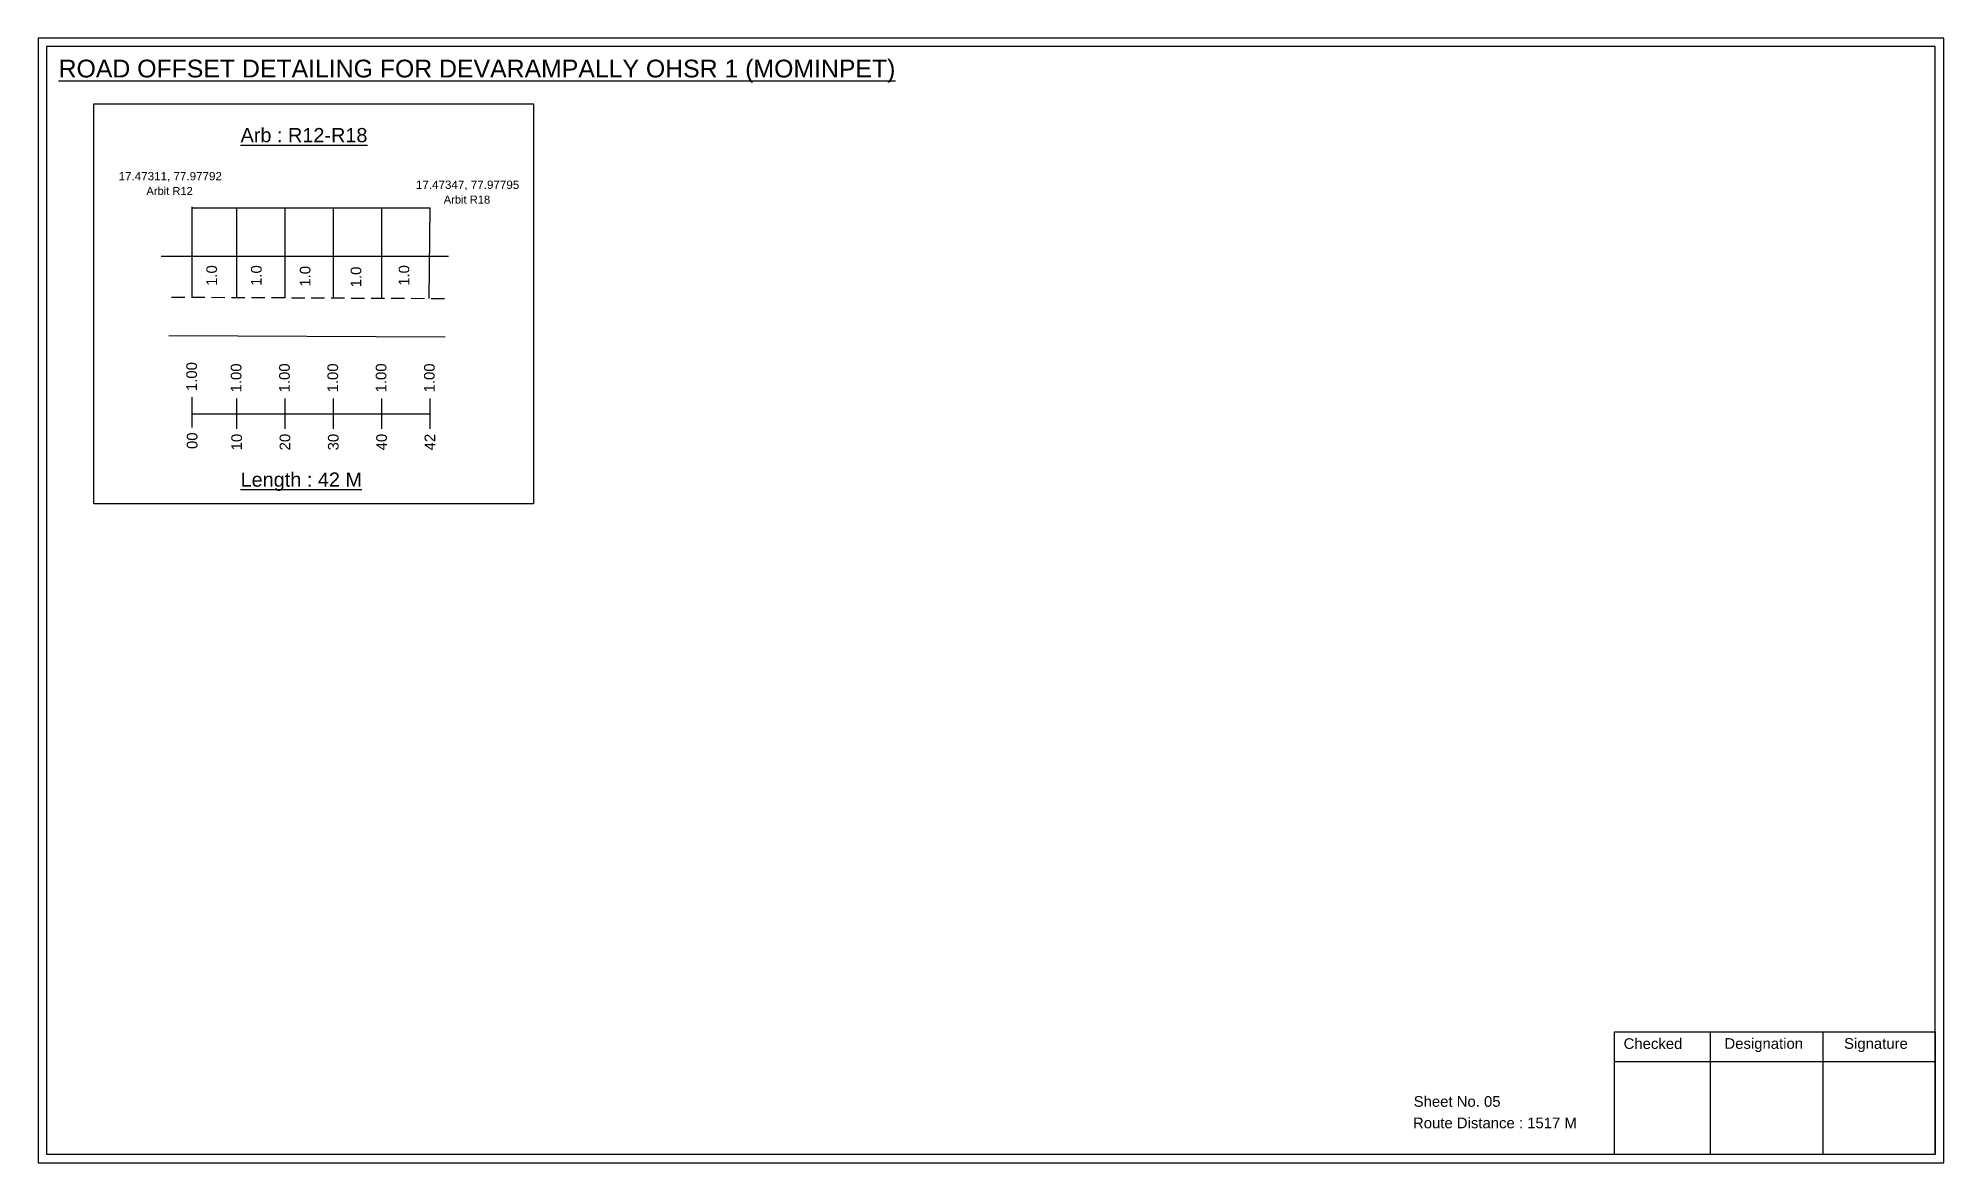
# Model space of a CAD drawing. Header units: inches. Extents: x -117 to 51867, y -12715 to 3423.
# Drawn here: x 17228 to 17765, y -2376 to -2059 of the extents above; entities that cross this region are included whole.
import ezdxf

# ---------------------------------------------------------------- set-up
doc = ezdxf.new("R2010")
doc.units = ezdxf.units.IN
doc.header["$MEASUREMENT"] = 0
doc.linetypes.add('DASHED2', pattern=[0.375, 0.25, -0.125])
doc.layers.add('PDF_Geometry', color=7, linetype='Continuous')
doc.layers.add('PDF_Text', color=5, linetype='Continuous')
doc.styles.add('PDF Arial', font='arial.ttf')
doc.styles.get("Standard").update_dxf_attribs({"font": 'arial.ttf'})

msp = doc.modelspace()

# ---------------------------------------------------------------- texts
at = {"color": 242, "true_color": 0xcd2027}
for s, height, p in [('%%UROAD OFFSET DETAILING FOR DEVARAMPALLY OHSR 1 (MOMINPET)', 5, (17234.02, -2070.52)), ('%%UArb : R12-R18', 4, (17285.24, -2088.76)), ('%%ULength : 42 M', 4, (17285.24, -2185.76))]:
    msp.add_text(s, height=height, dxfattribs=at).set_placement(p)
at = {"color": 5}
for s, height, p in [('17.47311, 77.97792', 2.34, (17250.9, -2099.48)), ('Arbit R12', 2.246, (17258.72, -2103.61)), ('17.47347, 77.97795', 2.34, (17334.6, -2101.91)), ('Arbit R18', 2.246, (17342.42, -2106.04))]:
    msp.add_text(s, height=height, dxfattribs=at).set_placement(p)
for p in [(17278.6, -2129.22), (17291.17, -2129.22), (17304.91, -2129.42), (17319.22, -2129.61), (17332.74, -2129.2)]:
    msp.add_text('1.0', height=3, rotation=90).set_placement(p)
at = {"color": 217, "true_color": 0x93278f}
for s, p in [('1.00', (17272.96, -2158.83)), ('1.00', (17285.48, -2159.21)), ('1.00', (17299.08, -2159.21)), ('1.00', (17312.68, -2159.21)), ('1.00', (17326.28, -2159.21)), ('1.00', (17339.88, -2159.21)), ('00', (17273.11, -2175.15)), ('10', (17285.63, -2175.53)), ('20', (17299.23, -2175.53)), ('30', (17312.83, -2175.53)), ('40', (17326.43, -2175.53)), ('42', (17340.03, -2175.53))]:
    msp.add_text(s, height=3, rotation=90, dxfattribs=at).set_placement(p)
for s, p in [('Sheet No. 05', (17615.46, -2360.36)), ('Route Distance : 1517 M', (17615.27, -2366.41))]:
    msp.add_text(s, height=3).set_placement(p)
at = {"layer": 'PDF_Text', "color": 7, "attachment_point": 7, "style": 'PDF Arial'}
for s, insert, char_height in [('Checked', (17674.56, -2344.11), 3.001), ('Designation', (17702.94, -2344.94), 3.0006), ('Signature', (17736.62, -2344.94), 3.001)]:
    msp.add_mtext(s, dxfattribs=dict(at, insert=insert, char_height=char_height))

# ---------------------------------------------------------------- linework, layer by layer
for p, q in [((17271.63, -2132.51), (17271.63, -2106.97)), ((17284.16, -2132.56), (17284.16, -2107.27)), ((17297.76, -2132.61), (17297.76, -2107.27)), ((17311.36, -2132.55), (17311.36, -2107.27)), ((17324.96, -2132.81), (17324.96, -2107.27)), ((17338.33, -2132.77), (17338.56, -2107.27)), ((17343.8, -2120.95), (17262.85, -2120.95)), ((17265.06, -2143.15), (17342.79, -2143.58))]:
    msp.add_line(p, q)
at = {"color": 5}
msp.add_line((17271.63, -2107.27), (17338.56, -2107.27), dxfattribs=at)
at = {"linetype": 'DASHED2', "ltscale": 15}
msp.add_line((17265.78, -2132.36), (17344.06, -2132.77), dxfattribs=at)
at = {"color": 217, "true_color": 0x93278f}
for p, q in [((17271.63, -2169.12), (17271.63, -2160.57)), ((17284.16, -2169.51), (17284.16, -2160.95)), ((17297.76, -2169.51), (17297.76, -2160.95)), ((17311.36, -2169.51), (17311.36, -2160.95)), ((17324.96, -2169.51), (17324.96, -2160.95)), ((17338.56, -2169.51), (17338.56, -2160.95)), ((17271.63, -2165.24), (17338.56, -2165.22))]:
    msp.add_line(p, q, dxfattribs=at)
msp.add_lwpolyline([(17243.93, -2077.91), (17367.73, -2077.91), (17367.73, -2190.59), (17243.93, -2190.59)], close=True)
at = {"layer": 'PDF_Geometry'}
for points in [[(17228.24, -2059.45), (17228.24, -2376.16), (17764.72, -2376.16), (17764.72, -2059.45)], [(17230.57, -2061.77), (17230.57, -2373.74), (17762.3, -2373.74), (17762.3, -2061.77)]]:
    msp.add_lwpolyline(points, close=True, dxfattribs=at)
at = {"layer": 'PDF_Geometry', "color": 242, "true_color": 0xcc1f26}
msp.add_lwpolyline([(17762.3, -2373.83), (17671.96, -2373.83), (17671.96, -2339.22), (17762.3, -2339.22)], close=True, dxfattribs=at)
for points in [[(17698.94, -2339.22), (17698.94, -2373.83)], [(17730.66, -2339.22), (17730.66, -2373.83)], [(17671.96, -2347.59), (17762.3, -2347.59)]]:
    msp.add_lwpolyline(points, dxfattribs=at)

msp.set_redraw_order([(e.dxf.handle, doc.entitydb.next_handle()) for e in msp.query("TEXT MTEXT ATTDEF DIMENSION ARC_DIMENSION")])  # texts and dimensions are drawn at this point

doc.saveas('drawing.dxf')
